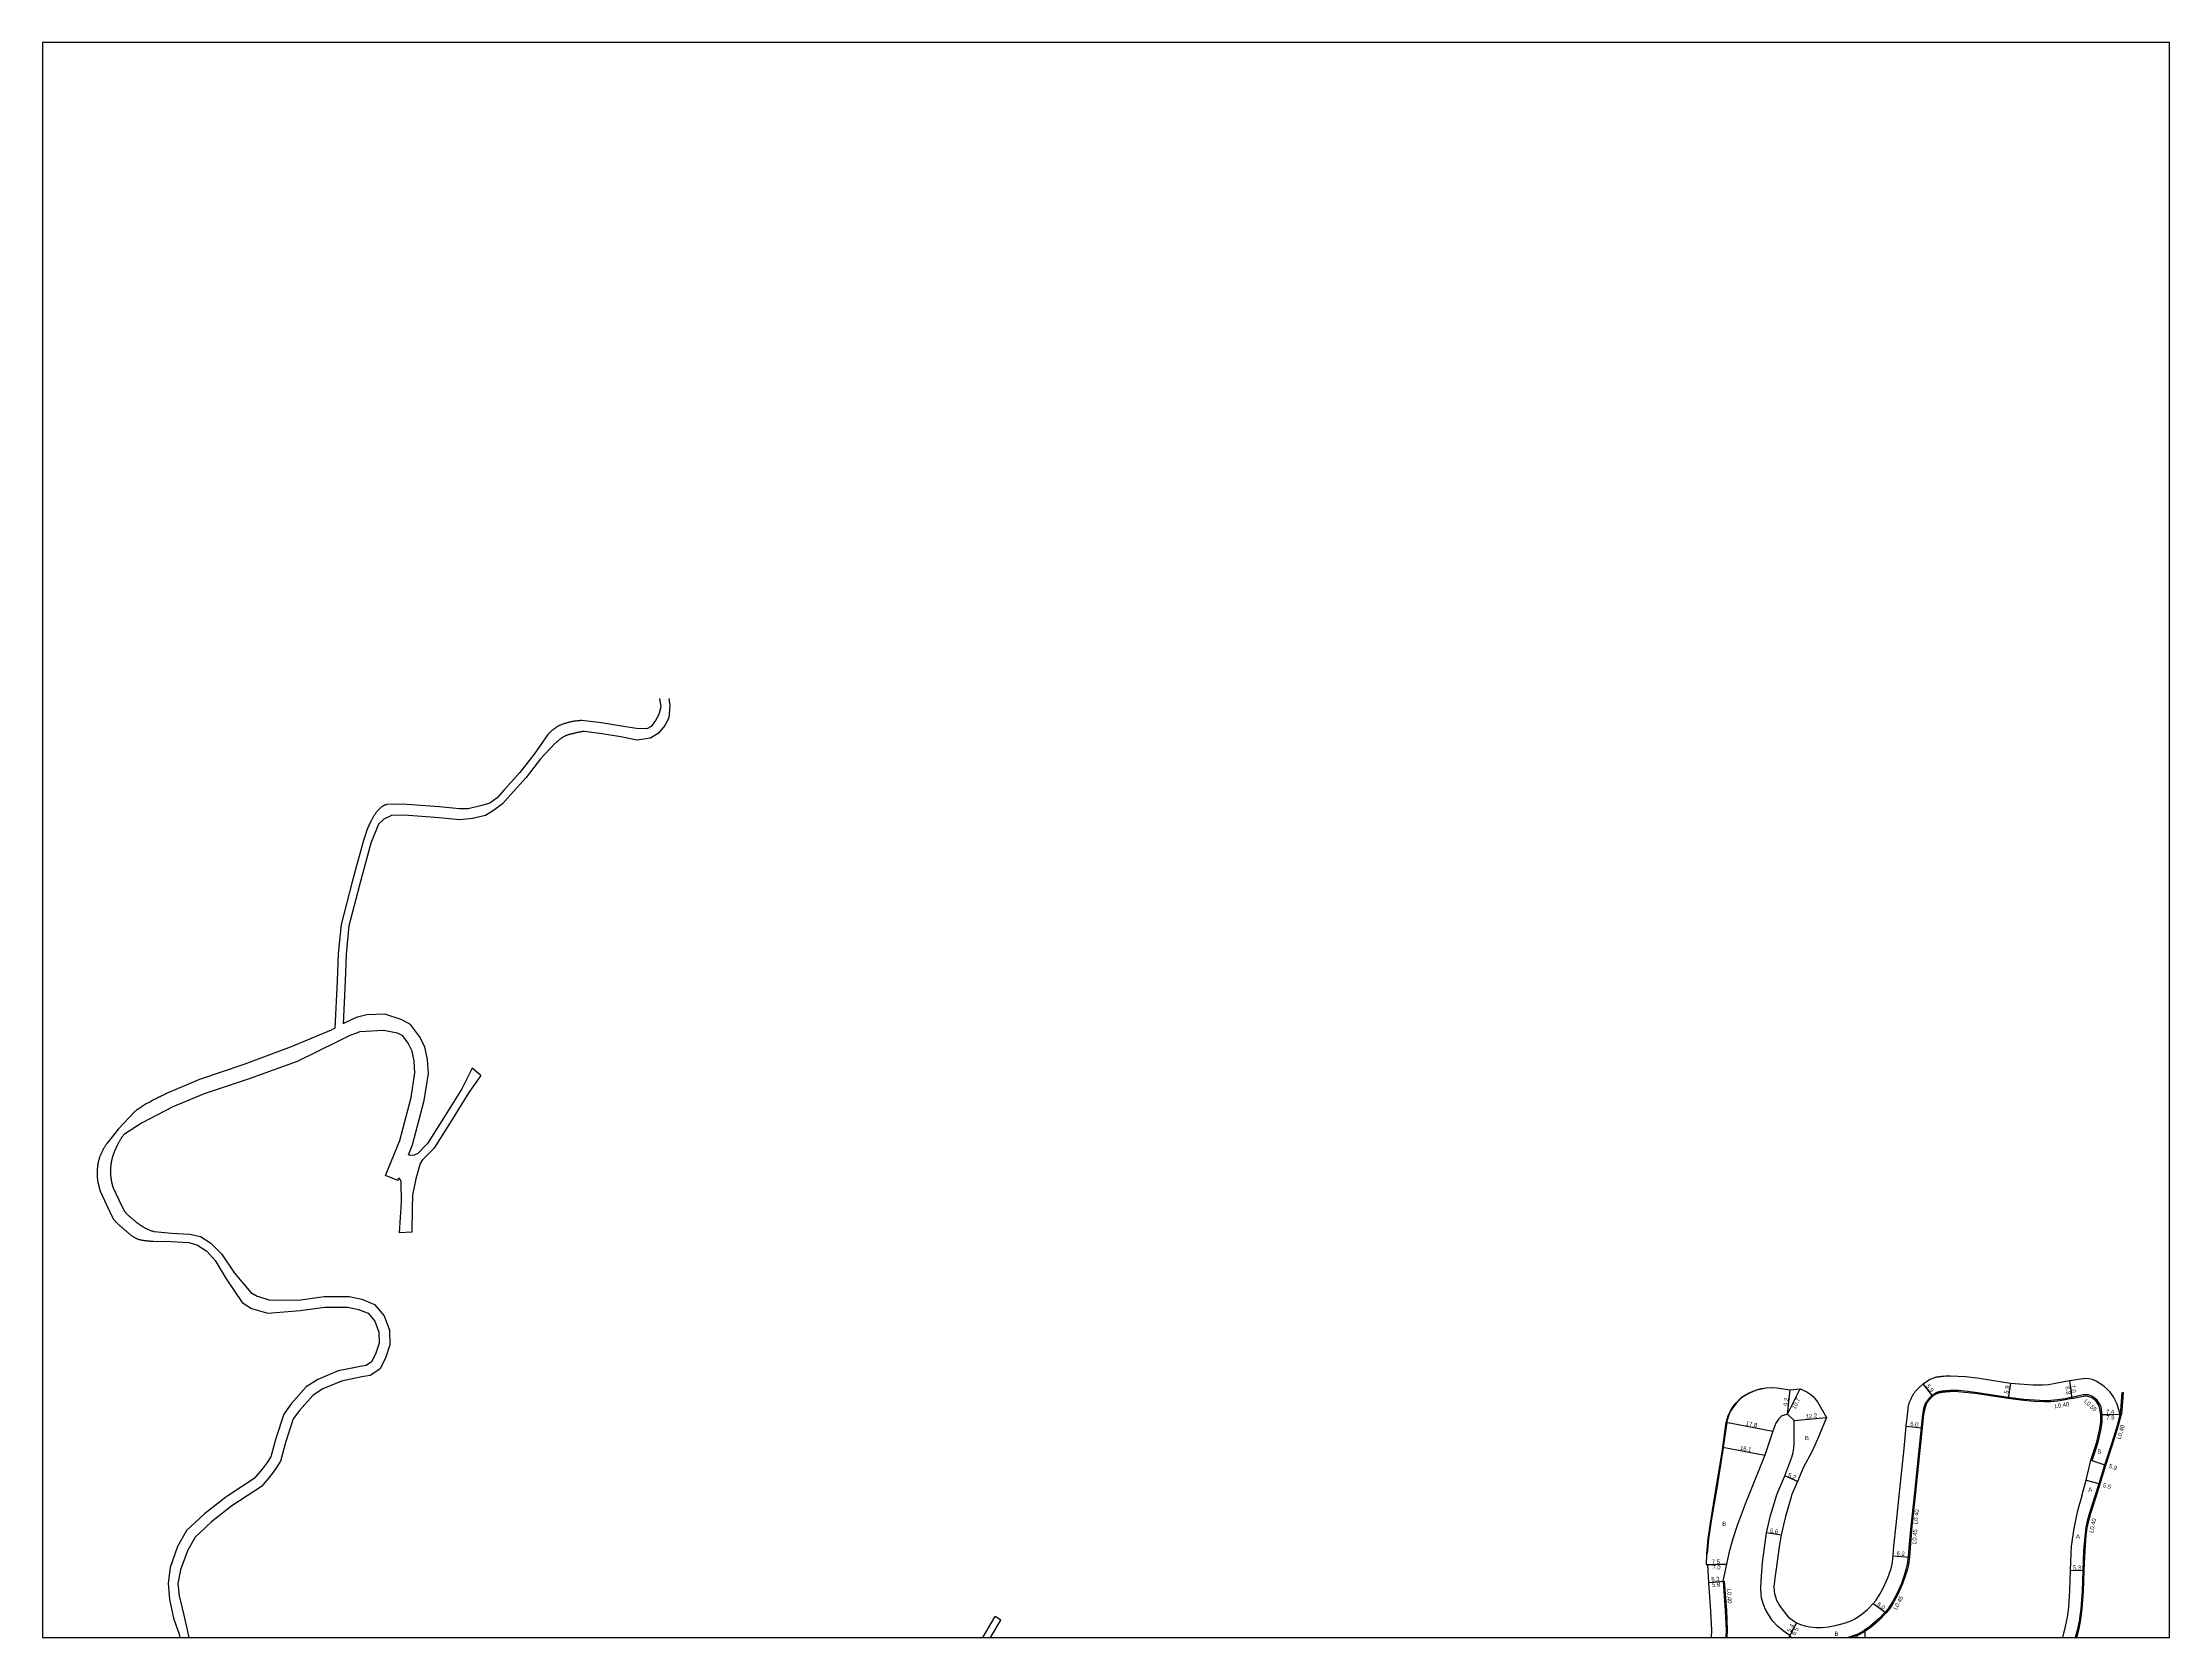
# Model space of a CAD drawing. Header units: metres. Extents: x -24000 to -20800, y -90000 to -87000.
# Drawn here: x -22400 to -21600, y -88200 to -87600 of the extents above; entities that cross this region are included whole.
import ezdxf

# ---------------------------------------------------------------- set-up
doc = ezdxf.new("R2010")
doc.units = ezdxf.units.M
doc.header["$LTSCALE"] = 2.5
for name, color, linetype in [('側溝・桝', 7, 'Continuous'), ('図郭', 7, 'Continuous'), ('幅員', 7, 'Continuous'), ('歩道・分離帯・安全施設', 7, 'Continuous'), ('舗装', 7, 'Continuous'), ('道路', 7, 'Continuous')]:
    doc.layers.add(name, color=color, linetype=linetype)
doc.styles.get("Standard").update_dxf_attribs({"font": ''})
doc.styles.get('Standard').set_extended_font_data('@MS PGothic')

msp = doc.modelspace()

# ---------------------------------------------------------------- linework, layer by layer
at = {"layer": '側溝・桝', "flags": 128}
for points in [[(-21636.72, -88110.04), (-21636.77, -88109.64), (-21639.25, -88110.22), (-21642.06, -88110.66), (-21644.59, -88110.91), (-21647.02, -88110.93), (-21650.81, -88110.79), (-21654.8, -88110.49), (-21660.62, -88109.73), (-21673.08, -88107.83), (-21676.95, -88107.4), (-21679.35, -88107.13), (-21679.6, -88107.12), (-21680.11, -88107.1), (-21680.62, -88107.1), (-21681.13, -88107.1), (-21681.63, -88107.11), (-21682.14, -88107.13), (-21682.65, -88107.15), (-21683.15, -88107.19), (-21683.66, -88107.22), (-21684.16, -88107.27), (-21684.23, -88107.27), (-21684.43, -88107.29), (-21684.63, -88107.31), (-21684.83, -88107.33), (-21685.04, -88107.35), (-21685.24, -88107.37), (-21685.45, -88107.39), (-21685.65, -88107.41), (-21685.86, -88107.44), (-21686.07, -88107.47), (-21686.27, -88107.51), (-21686.48, -88107.55), (-21686.69, -88107.6), (-21686.89, -88107.65), (-21687.1, -88107.72), (-21687.3, -88107.78), (-21687.32, -88107.79), (-21687.51, -88107.87), (-21687.7, -88107.95), (-21687.89, -88108.04), (-21688.07, -88108.13), (-21688.25, -88108.23), (-21688.43, -88108.34), (-21688.6, -88108.45), (-21688.77, -88108.56), (-21688.93, -88108.68), (-21689.09, -88108.8), (-21689.25, -88108.93), (-21689.37, -88109.03), (-21689.57, -88109.2), (-21689.76, -88109.37), (-21689.94, -88109.55), (-21690.12, -88109.73), (-21690.29, -88109.91), (-21690.46, -88110.1), (-21690.62, -88110.3), (-21690.78, -88110.49), (-21690.94, -88110.69), (-21691.09, -88110.89), (-21691.15, -88110.96), (-21691.27, -88111.13), (-21691.39, -88111.3), (-21691.51, -88111.47), (-21691.62, -88111.65), (-21691.74, -88111.82), (-21691.84, -88112.01), (-21691.86, -88112.03), (-21692.49, -88113.89), (-21692.91, -88116.08), (-21693.41, -88121.04), (-21694.24, -88129.47), (-21696.07, -88146.75)], [(-21629.55, -88133.31), (-21629.02, -88133.48), (-21627.66, -88129.35), (-21626.81, -88126.47), (-21625.77, -88122.16), (-21625.41, -88119.9), (-21625.32, -88118.76), (-21625.27, -88116.26), (-21625.44, -88115.24), (-21625.73, -88113.36), (-21626.18, -88112.23), (-21627.15, -88110.79), (-21628.01, -88110.01), (-21629.21, -88109.23), (-21630.51, -88108.76), (-21631.4, -88108.68), (-21632.4, -88108.74), (-21636.76, -88109.74)], [(-21618.48, -88116.07), (-21618.32, -88114.57), (-21617.81, -88107.81), (-21617.41, -88107.84), (-21617.92, -88114.61), (-21618.08, -88116.05)], [(-21627.92, -88146.75), (-21626.42, -88142.1), (-21624.37, -88135), (-21621.76, -88127.39), (-21619.72, -88120.58), (-21618.65, -88116.65), (-21618.48, -88116.07)], [(-21696.07, -88146.75), (-21697.27, -88158.13)], [(-21635.3, -88200), (-21634.44, -88196.7), (-21633.86, -88193.83), (-21633.2, -88189.25), (-21632.75, -88182.56), (-21632.5, -88174.81), (-21632.16, -88167.27), (-21631.75, -88162.18), (-21631.27, -88158.59), (-21630.65, -88155.66), (-21629.94, -88153.01), (-21627.92, -88146.75)], [(-21696.88, -88158.16), (-21697.32, -88158.13), (-21697.89, -88164.76), (-21698.25, -88169.72), (-21698.64, -88172.45), (-21699.11, -88174.41), (-21699.79, -88176.73), (-21700.83, -88179.64), (-21702.68, -88183.85), (-21704.17, -88186.61), (-21705.97, -88189.33), (-21706.92, -88190.46), (-21709.21, -88192.86), (-21710.8, -88194.29), (-21712.76, -88195.86), (-21714.82, -88197.36)], [(-21767.88, -88178.87), (-21767.06, -88189.83), (-21766.75, -88197.2), (-21766.83, -88200)], [(-21742.3, -88200), (-21742.23, -88199.86), (-21742.94, -88199.48)], [(-21717.64, -88198.83), (-21720.09, -88199.77), (-21720.83, -88200)], [(-21717.64, -88198.83), (-21714.79, -88197.39)], [(-21717.48, -88199.2), (-21714.55, -88197.72)], [(-21714.55, -88197.72), (-21714.79, -88197.39), (-21714.82, -88197.36)]]:
    msp.add_lwpolyline(points, dxfattribs=at)
at = {"layer": '側溝・桝'}
msp.add_lwpolyline([(-21742.94, -88199.48), (-21743.21, -88200)], dxfattribs=at)
at = {"layer": '図郭'}
msp.add_lwpolyline([(-22400, -88200), (-21600, -88200), (-21600, -87600), (-22400, -87600)], close=True, dxfattribs=at)
at = {"layer": '幅員', "flags": 128}
for points in [[(-21637.61, -88103.34), (-21636.69, -88110.28)], [(-21637.61, -88103.34), (-21636.72, -88110.04)], [(-21743.66, -88115.98), (-21738.87, -88106.41)], [(-21743.66, -88115.98), (-21742.66, -88106.83)], [(-21689, -88109.24), (-21692.68, -88104.63)], [(-21659.74, -88104.3), (-21660.68, -88110.13)], [(-21766.68, -88119.02), (-21749.21, -88122.45)], [(-21741.21, -88118.33), (-21729.06, -88117.19)], [(-21625.83, -88116.3), (-21618.08, -88116.05)], [(-21618.48, -88116.07), (-21625.83, -88116.3)], [(-21698.98, -88120.48), (-21693.01, -88121.08)], [(-21768.01, -88128.47), (-21752.17, -88131.38)], [(-21629.55, -88133.31), (-21623.99, -88135.14)], [(-21739.93, -88141.37), (-21744.68, -88139.25)], [(-21631.32, -88140.86), (-21626.04, -88142.22)], [(-21746.09, -88161.53), (-21751.61, -88160.59)], [(-21774.11, -88172.63), (-21766.61, -88172.44)], [(-21766.61, -88172.44), (-21773.61, -88172.62)], [(-21703.93, -88169.23), (-21697.81, -88169.77)], [(-21637.4, -88174.72), (-21632.1, -88174.83)], [(-21773.27, -88179.29), (-21767.48, -88178.84)], [(-21773.27, -88179.29), (-21767.98, -88178.87)], [(-21711.4, -88187.17), (-21706.59, -88190.76)], [(-21740.25, -88194.51), (-21743.21, -88200)], [(-21740.25, -88194.51), (-21742.82, -88199.26)]]:
    msp.add_lwpolyline(points, dxfattribs=at)
at = {"layer": '歩道・分離帯・安全施設', "flags": 128}
for points in [[(-21742.67, -88106.98), (-21747.65, -88106.26), (-21749.87, -88106.13), (-21751.78, -88106.25), (-21753.63, -88106.56), (-21755.18, -88106.99), (-21756.59, -88107.5), (-21758.23, -88108.27), (-21760.26, -88109.34), (-21760.3, -88109.37), (-21760.51, -88109.52), (-21760.71, -88109.68), (-21760.91, -88109.84), (-21761.1, -88110.01), (-21761.29, -88110.18), (-21761.48, -88110.36), (-21761.66, -88110.54), (-21761.84, -88110.72), (-21762.02, -88110.91), (-21763.03, -88112), (-21764, -88113.22), (-21764.8, -88114.55), (-21765.36, -88115.53), (-21765.48, -88115.79), (-21765.6, -88116.05), (-21765.7, -88116.31), (-21765.81, -88116.58), (-21765.91, -88116.85), (-21766, -88117.12), (-21766.09, -88117.39), (-21766.17, -88117.67), (-21766.25, -88117.94), (-21766.33, -88118.22), (-21766.4, -88118.5), (-21766.47, -88118.78), (-21766.53, -88119.05), (-21768.12, -88130.31), (-21770.43, -88144.55), (-21770.8, -88146.75)], [(-21770.8, -88146.75), (-21772.24, -88155.34), (-21773.32, -88162.84), (-21773.86, -88168.52), (-21773.87, -88168.72)]]:
    msp.add_lwpolyline(points, dxfattribs=at)
at = {"layer": '舗装'}
msp.add_lwpolyline([(-21629.47, -88133.33), (-21624, -88135.17)], dxfattribs=at)
at = {"layer": '舗装', "flags": 128}
msp.add_lwpolyline([(-21717.48, -88199.2), (-21714.55, -88197.72)], dxfattribs=at)
at = {"layer": '道路', "flags": 128}
for points in [[(-22164.39, -87846.74), (-22164.11, -87849.43), (-22164.46, -87853.99), (-22165.92, -87856.87), (-22168.38, -87859.86), (-22171.28, -87861.74), (-22176.29, -87862.39), (-22182.53, -87861.25), (-22189.65, -87860.11), (-22196.1, -87859.2), (-22196.36, -87859.2), (-22196.62, -87859.22), (-22196.87, -87859.24), (-22197.13, -87859.27), (-22197.38, -87859.31), (-22197.64, -87859.35), (-22197.89, -87859.39), (-22198.15, -87859.44), (-22198.4, -87859.49), (-22198.65, -87859.55), (-22198.9, -87859.61), (-22199.16, -87859.67), (-22199.41, -87859.73), (-22199.66, -87859.79), (-22199.91, -87859.85), (-22200.16, -87859.91), (-22200.34, -87859.96), (-22200.55, -87860.01), (-22200.76, -87860.06), (-22200.98, -87860.11), (-22201.19, -87860.16), (-22201.4, -87860.21), (-22201.62, -87860.26), (-22201.83, -87860.32), (-22202.04, -87860.37), (-22202.25, -87860.44), (-22202.46, -87860.5), (-22202.67, -87860.57), (-22202.88, -87860.64), (-22203.08, -87860.72), (-22203.28, -87860.81), (-22203.48, -87860.9), (-22203.57, -87860.94), (-22203.8, -87861.07), (-22204.03, -87861.2), (-22204.26, -87861.33), (-22204.48, -87861.47), (-22204.71, -87861.62), (-22204.92, -87861.77), (-22205.14, -87861.93), (-22205.35, -87862.09), (-22205.56, -87862.25), (-22205.77, -87862.42), (-22205.97, -87862.58), (-22206.18, -87862.76), (-22206.38, -87862.93), (-22206.58, -87863.1), (-22206.78, -87863.28), (-22206.98, -87863.46), (-22207.14, -87863.6), (-22212.65, -87869.46), (-22218.13, -87876.52), (-22223.97, -87882.98), (-22226.98, -87886.38), (-22230.34, -87888.87), (-22233.41, -87890.73), (-22238.31, -87891.93), (-22243.1, -87892.46), (-22250.78, -87891.66), (-22264.03, -87890.6), (-22268.71, -87890.81), (-22271.61, -87892.13), (-22273.69, -87894.09), (-22276.47, -87901.18), (-22280.63, -87916.48), (-22282.27, -87922.79)], [(-22167.9, -87846.74), (-22167.43, -87849.86), (-22168.24, -87852.79), (-22169.45, -87855.05), (-22171.06, -87857.32), (-22172.67, -87858.24), (-22176.55, -87858.1), (-22181.49, -87857.27), (-22189.76, -87855.91), (-22197.11, -87855.08), (-22197.47, -87855.09), (-22197.84, -87855.1), (-22198.2, -87855.13), (-22198.57, -87855.16), (-22198.93, -87855.19), (-22199.3, -87855.24), (-22199.66, -87855.29), (-22200.02, -87855.34), (-22200.38, -87855.4), (-22200.74, -87855.47), (-22201.1, -87855.54), (-22201.46, -87855.62), (-22201.81, -87855.7), (-22201.92, -87855.73), (-22202.18, -87855.79), (-22202.44, -87855.85), (-22202.7, -87855.92), (-22202.96, -87855.99), (-22203.21, -87856.06), (-22203.47, -87856.13), (-22203.73, -87856.21), (-22203.98, -87856.29), (-22204.23, -87856.37), (-22204.48, -87856.46), (-22204.73, -87856.56), (-22204.98, -87856.65), (-22205.22, -87856.76), (-22205.47, -87856.87), (-22205.7, -87856.98), (-22205.94, -87857.11), (-22206.07, -87857.18), (-22206.33, -87857.33), (-22206.6, -87857.49), (-22206.85, -87857.66), (-22207.11, -87857.83), (-22207.36, -87858.01), (-22207.6, -87858.19), (-22207.85, -87858.38), (-22208.08, -87858.57), (-22208.32, -87858.77), (-22208.55, -87858.98), (-22208.78, -87859.18), (-22209, -87859.39), (-22209.22, -87859.61), (-22209.44, -87859.82), (-22209.66, -87860.04), (-22209.87, -87860.27), (-22209.96, -87860.36), (-22215.06, -87867.68), (-22220.43, -87874.59), (-22226.2, -87880.97), (-22229.02, -87884.16), (-22231.7, -87886.15), (-22234.78, -87887.07), (-22239.86, -87888.25), (-22243.2, -87888.24), (-22250.68, -87887.54), (-22264.7, -87886.55), (-22270.58, -87886.66), (-22270.78, -87886.72), (-22270.97, -87886.78), (-22271.16, -87886.85), (-22271.35, -87886.93), (-22271.53, -87887.02), (-22271.71, -87887.11), (-22271.89, -87887.2), (-22272.07, -87887.31), (-22272.24, -87887.42), (-22272.41, -87887.53), (-22272.57, -87887.65), (-22272.73, -87887.77), (-22272.89, -87887.9), (-22272.99, -87887.99), (-22273.19, -87888.17), (-22273.38, -87888.36), (-22273.57, -87888.55), (-22273.75, -87888.74), (-22273.93, -87888.94), (-22274.11, -87889.15), (-22274.27, -87889.36), (-22274.44, -87889.57), (-22274.6, -87889.79), (-22274.76, -87890.01), (-22274.91, -87890.23), (-22275.06, -87890.45), (-22275.21, -87890.68), (-22275.35, -87890.91), (-22275.5, -87891.14), (-22275.63, -87891.37), (-22275.77, -87891.61), (-22275.91, -87891.84), (-22276.04, -87892.08), (-22276.17, -87892.31), (-22276.3, -87892.55), (-22276.35, -87892.64), (-22276.54, -87893), (-22276.73, -87893.36), (-22276.9, -87893.73), (-22277.07, -87894.09), (-22277.24, -87894.46), (-22277.4, -87894.84), (-22277.55, -87895.21), (-22277.71, -87895.59), (-22277.85, -87895.97), (-22278, -87896.35), (-22278.14, -87896.73), (-22278.27, -87897.11), (-22278.41, -87897.49), (-22278.54, -87897.88), (-22278.67, -87898.26), (-22278.8, -87898.65), (-22278.93, -87899.04), (-22279.05, -87899.42), (-22279.18, -87899.81), (-22279.31, -87900.19), (-22279.32, -87900.23), (-22282.27, -87911.1)], [(-22282.27, -87911.1), (-22283.52, -87915.69), (-22287.73, -87931.81), (-22288.84, -87942.74), (-22289.14, -87953.01), (-22290.04, -87970.75)], [(-22282.27, -87922.79), (-22284.76, -87932.34), (-22285.84, -87942.95), (-22286.15, -87953.14), (-22286.96, -87969.13)], [(-22282.27, -87966.89), (-22286.26, -87968.76), (-22286.96, -87969.13)], [(-22262.4, -88018.41), (-22260.86, -88014.64), (-22256.51, -87997.97), (-22254.88, -87987.86), (-22255.19, -87982.54), (-22256.19, -87977.77), (-22258.18, -87973.92), (-22261.55, -87969.41), (-22265.06, -87967.51), (-22271.22, -87965.49), (-22278.01, -87965.79), (-22282.03, -87966.78), (-22282.27, -87966.89)], [(-22290.04, -87970.75), (-22290.57, -87971.02), (-22291.5, -87971.57), (-22306.45, -87977.8), (-22324.29, -87984.4), (-22340.9, -87990.11), (-22353.17, -87995.28), (-22353.61, -87995.5), (-22354.04, -87995.71), (-22354.48, -87995.93), (-22354.92, -87996.14), (-22355.36, -87996.36), (-22355.79, -87996.57), (-22356.23, -87996.79), (-22356.67, -87997.01), (-22357.1, -87997.22), (-22357.54, -87997.45), (-22357.97, -87997.67), (-22358.4, -87997.89), (-22358.83, -87998.12), (-22359.26, -87998.35), (-22359.69, -87998.58), (-22360.12, -87998.82), (-22360.54, -87999.06), (-22360.96, -87999.3), (-22361.38, -87999.55), (-22361.8, -87999.8), (-22362.21, -88000.05), (-22362.62, -88000.31), (-22363.03, -88000.58), (-22363.43, -88000.85), (-22363.83, -88001.12), (-22364.22, -88001.4), (-22364.61, -88001.69), (-22365, -88001.98), (-22365.23, -88002.16), (-22371.37, -88008.66), (-22375.74, -88014.09), (-22375.9, -88014.34), (-22376.06, -88014.59), (-22376.23, -88014.84), (-22376.39, -88015.09), (-22376.55, -88015.34), (-22376.71, -88015.59), (-22376.87, -88015.85), (-22377.02, -88016.11), (-22377.18, -88016.36), (-22377.33, -88016.62), (-22377.47, -88016.89), (-22377.61, -88017.15), (-22377.75, -88017.41), (-22377.88, -88017.68), (-22378.01, -88017.95), (-22378.13, -88018.22), (-22378.24, -88018.5), (-22378.35, -88018.77), (-22378.46, -88019.05), (-22378.54, -88019.3), (-22378.65, -88019.65), (-22378.75, -88020.01), (-22378.85, -88020.37), (-22378.94, -88020.73), (-22379.02, -88021.09), (-22379.09, -88021.45), (-22379.16, -88021.82), (-22379.22, -88022.19), (-22379.27, -88022.55), (-22379.32, -88022.92), (-22379.36, -88023.29), (-22379.4, -88023.66), (-22379.42, -88024.03), (-22379.44, -88024.41), (-22379.46, -88024.78), (-22379.47, -88025.15), (-22379.47, -88025.52), (-22379.46, -88025.89), (-22379.46, -88026.06), (-22379.45, -88026.41), (-22379.43, -88026.76), (-22379.4, -88027.11), (-22379.36, -88027.46), (-22379.32, -88027.81), (-22379.27, -88028.16), (-22379.21, -88028.51), (-22379.15, -88028.86), (-22379.09, -88029.2), (-22379.01, -88029.55), (-22378.93, -88029.89), (-22378.85, -88030.24), (-22378.76, -88030.58), (-22378.67, -88030.92), (-22378.57, -88031.26), (-22378.47, -88031.59), (-22378.37, -88031.93), (-22378.3, -88032.15), (-22375.77, -88037.55), (-22373.38, -88042.52), (-22373.22, -88042.74), (-22373.04, -88042.96), (-22372.87, -88043.18), (-22372.68, -88043.39), (-22372.5, -88043.59), (-22372.3, -88043.8), (-22372.11, -88044), (-22371.91, -88044.19), (-22371.71, -88044.38), (-22371.5, -88044.58), (-22371.29, -88044.76), (-22371.08, -88044.95), (-22370.87, -88045.13), (-22370.66, -88045.32), (-22370.44, -88045.5), (-22370.23, -88045.68), (-22370.01, -88045.86), (-22369.8, -88046.04), (-22369.58, -88046.22), (-22369.37, -88046.4), (-22369.3, -88046.45), (-22369.12, -88046.61), (-22368.94, -88046.76), (-22368.76, -88046.92), (-22368.58, -88047.08), (-22368.39, -88047.24), (-22368.21, -88047.4), (-22368.03, -88047.56), (-22367.85, -88047.72), (-22367.66, -88047.88), (-22367.48, -88048.04), (-22367.29, -88048.19), (-22367.1, -88048.35), (-22366.92, -88048.5), (-22366.73, -88048.65), (-22366.53, -88048.79), (-22366.34, -88048.93), (-22366.14, -88049.07), (-22365.94, -88049.2), (-22365.74, -88049.33), (-22365.54, -88049.46), (-22365.33, -88049.58), (-22365.12, -88049.69), (-22364.91, -88049.8), (-22364.69, -88049.9), (-22364.56, -88049.95), (-22364.34, -88050.04), (-22364.1, -88050.13), (-22363.87, -88050.21), (-22363.63, -88050.28), (-22363.39, -88050.34), (-22363.15, -88050.4), (-22362.91, -88050.46), (-22362.67, -88050.51), (-22362.42, -88050.55), (-22362.18, -88050.59), (-22361.93, -88050.63), (-22361.68, -88050.66), (-22361.44, -88050.69), (-22361.19, -88050.72), (-22360.94, -88050.74), (-22360.69, -88050.77), (-22360.44, -88050.79), (-22360.19, -88050.81), (-22359.94, -88050.83), (-22359.69, -88050.85), (-22359.44, -88050.86), (-22359.19, -88050.88), (-22358.94, -88050.9), (-22358.69, -88050.92), (-22358.44, -88050.94), (-22358.4, -88050.95), (-22351.61, -88051.09), (-22344.93, -88051.44), (-22341.7, -88052.46), (-22338.15, -88054.69), (-22335.04, -88058.15), (-22330.95, -88065.06), (-22324.93, -88074.04), (-22321.36, -88076.26), (-22315.29, -88078.06), (-22303.16, -88077.06)], [(-22282.27, -87972.77), (-22284.39, -87973.55), (-22288.18, -87975.42), (-22289.12, -87975.98), (-22304.25, -87983.38), (-22322.31, -87989.85), (-22339.26, -87995.45), (-22350.94, -88000.4), (-22362.72, -88006.49), (-22369.15, -88010.6), (-22369.33, -88010.79), (-22369.5, -88010.97), (-22369.67, -88011.17), (-22369.83, -88011.36), (-22369.98, -88011.56), (-22370.14, -88011.77), (-22370.28, -88011.97), (-22370.42, -88012.19), (-22370.56, -88012.4), (-22370.7, -88012.62), (-22370.83, -88012.84), (-22370.96, -88013.06), (-22371.09, -88013.28), (-22371.21, -88013.51), (-22371.33, -88013.73), (-22371.45, -88013.96), (-22371.57, -88014.19), (-22371.69, -88014.42), (-22371.8, -88014.64), (-22371.92, -88014.87), (-22371.98, -88014.99), (-22372.14, -88015.33), (-22372.3, -88015.66), (-22372.46, -88016), (-22372.61, -88016.34), (-22372.76, -88016.68), (-22372.9, -88017.03), (-22373.04, -88017.37), (-22373.18, -88017.72), (-22373.31, -88018.07), (-22373.43, -88018.42), (-22373.55, -88018.78), (-22373.66, -88019.13), (-22373.76, -88019.49), (-22373.86, -88019.85), (-22373.94, -88020.21), (-22374, -88020.45), (-22374.08, -88020.83), (-22374.15, -88021.21), (-22374.21, -88021.59), (-22374.27, -88021.97), (-22374.32, -88022.36), (-22374.36, -88022.74), (-22374.39, -88023.13), (-22374.42, -88023.51), (-22374.44, -88023.9), (-22374.45, -88024.28), (-22374.45, -88024.67), (-22374.45, -88025.06), (-22374.44, -88025.44), (-22374.42, -88025.79), (-22374.4, -88026.15), (-22374.37, -88026.52), (-22374.33, -88026.89), (-22374.28, -88027.25), (-22374.22, -88027.62), (-22374.16, -88027.98), (-22374.09, -88028.34), (-22374.02, -88028.71), (-22373.93, -88029.07), (-22373.85, -88029.42), (-22373.75, -88029.78), (-22373.65, -88030.13), (-22373.54, -88030.49), (-22373.51, -88030.59), (-22371.25, -88035.4), (-22369.26, -88039.54), (-22369.12, -88039.74), (-22368.96, -88039.94), (-22368.81, -88040.12), (-22368.64, -88040.31), (-22368.47, -88040.49), (-22368.3, -88040.67), (-22368.12, -88040.84), (-22367.95, -88041.01), (-22367.76, -88041.18), (-22367.58, -88041.35), (-22367.39, -88041.51), (-22367.2, -88041.67), (-22367.01, -88041.83), (-22366.82, -88041.99), (-22366.63, -88042.15), (-22366.44, -88042.31), (-22366.25, -88042.47), (-22366.07, -88042.62), (-22365.81, -88042.85), (-22365.55, -88043.07), (-22365.28, -88043.28), (-22365.02, -88043.5), (-22364.75, -88043.72), (-22364.48, -88043.93), (-22364.21, -88044.14), (-22363.94, -88044.34), (-22363.66, -88044.55), (-22363.38, -88044.74), (-22363.1, -88044.94), (-22362.81, -88045.13), (-22362.52, -88045.31), (-22362.23, -88045.48), (-22362.07, -88045.57), (-22361.81, -88045.72), (-22361.54, -88045.87), (-22361.28, -88046.01), (-22361.01, -88046.15), (-22360.73, -88046.28), (-22360.46, -88046.41), (-22360.18, -88046.54), (-22359.91, -88046.66), (-22359.62, -88046.78), (-22359.34, -88046.88), (-22359.06, -88046.99), (-22358.77, -88047.09), (-22358.48, -88047.18), (-22358.19, -88047.26), (-22357.94, -88047.32), (-22351.53, -88047.88), (-22344.58, -88048.31), (-22340.58, -88049.13), (-22336.71, -88051.68), (-22332.72, -88055.69), (-22327.8, -88062.92), (-22321.62, -88070.21), (-22319.29, -88071.66), (-22314.73, -88073.02), (-22303.71, -88073.1)], [(-22271.01, -88026.24), (-22265.62, -88013.06), (-22261.41, -87996.93), (-22259.91, -87987.6), (-22260.16, -87983.2), (-22260.94, -87979.46), (-22262.53, -87976.39), (-22264.46, -87973.63), (-22266.46, -87972.62), (-22271.74, -87971.69), (-22280.69, -87972.18), (-22282.27, -87972.77)], [(-22238.41, -87985.85), (-22242.31, -87993.57), (-22249.17, -88004.61), (-22255.22, -88014.19), (-22258.84, -88017.91), (-22260.18, -88018.57), (-22261.65, -88018.7), (-22262.4, -88018.41)], [(-22235.12, -87988.64), (-22239.7, -87995.04), (-22246.6, -88006.16), (-22252.85, -88016.06), (-22257.05, -88020.37), (-22258, -88021.72)], [(-22235.12, -87988.64), (-22238.41, -87985.85)], [(-22258, -88021.72), (-22259.64, -88027.42), (-22260.86, -88033.55), (-22261.02, -88038.48), (-22261.05, -88047.5)], [(-22266.38, -88028.13), (-22271.01, -88026.24)], [(-22266.38, -88028.13), (-22265.94, -88027.04)], [(-22265.73, -88047.8), (-22265.01, -88036.2), (-22265.12, -88028.6), (-22265.33, -88027.82), (-22265.94, -88027.04)], [(-22261.05, -88047.5), (-22265.73, -88047.8)], [(-22303.71, -88073.1), (-22294.1, -88071.77), (-22284.69, -88071.68), (-22282.27, -88072.23)], [(-22303.16, -88077.06), (-22293.8, -88075.76), (-22285.12, -88075.69), (-22282.27, -88076.33)], [(-22282.27, -88072.23), (-22279.92, -88072.76), (-22275.09, -88074.71), (-22271.45, -88078.95), (-22269.48, -88084.44), (-22269.35, -88089.9), (-22271.04, -88094.94), (-22273.14, -88099.08), (-22276.75, -88101.47), (-22279.91, -88101.98), (-22282.27, -88102.47)], [(-22282.27, -88076.33), (-22281.12, -88076.59), (-22277.49, -88078.05), (-22274.96, -88081), (-22273.47, -88085.18), (-22273.37, -88089.29), (-22274.74, -88093.4), (-22276.23, -88096.33), (-22278.23, -88097.66), (-22280.64, -88098.05), (-22282.27, -88098.39)], [(-22282.27, -88098.39), (-22288.8, -88099.75), (-22296.43, -88102.92), (-22300.82, -88105.75), (-22306.48, -88112.08), (-22309.3, -88115.94), (-22312.28, -88125.13), (-22314.17, -88132.06), (-22315.52, -88134.19), (-22317.4, -88136.71), (-22320.35, -88140.17), (-22330.36, -88146.73)], [(-22282.27, -88102.47), (-22287.61, -88103.59), (-22294.56, -88106.48), (-22298.2, -88108.82), (-22303.37, -88114.6), (-22305.69, -88117.78), (-22308.44, -88126.27), (-22310.47, -88133.69), (-22312.22, -88136.45), (-22314.26, -88139.2), (-22317.68, -88143.2), (-22323.07, -88146.73)], [(-21701.7, -88146.75), (-21699.81, -88128.9), (-21698.98, -88120.48), (-21698.46, -88115.27), (-21698.1, -88112.66), (-21698.03, -88112.38), (-21697.95, -88112.1), (-21697.86, -88111.82), (-21697.77, -88111.54), (-21697.66, -88111.27), (-21697.56, -88110.99), (-21697.44, -88110.72), (-21697.33, -88110.47), (-21697.19, -88110.18), (-21697.05, -88109.89), (-21696.9, -88109.61), (-21696.75, -88109.32), (-21696.6, -88109.04), (-21696.44, -88108.76), (-21696.27, -88108.49), (-21696.1, -88108.22), (-21695.92, -88107.95), (-21695.74, -88107.69), (-21695.61, -88107.51), (-21694.19, -88106.01), (-21692.68, -88104.63), (-21691.06, -88103.48), (-21690.05, -88102.89), (-21688.27, -88102.14), (-21688.06, -88102.09), (-21687.82, -88102.04), (-21687.58, -88102), (-21687.34, -88101.96), (-21687.09, -88101.92), (-21686.85, -88101.89), (-21686.6, -88101.86), (-21686.36, -88101.83), (-21686.11, -88101.81), (-21685.86, -88101.79), (-21685.62, -88101.76), (-21685.37, -88101.74), (-21685.13, -88101.72), (-21684.88, -88101.7), (-21684.7, -88101.68), (-21684.16, -88101.63), (-21683.62, -88101.59), (-21683.07, -88101.56), (-21682.39, -88101.52), (-21676.75, -88101.78), (-21672.32, -88102.28), (-21659.74, -88104.3), (-21651.23, -88104.96), (-21647.7, -88104.99), (-21645.51, -88104.82), (-21637.61, -88103.34), (-21632.48, -88102.61)], [(-21627.5, -88146.75), (-21626.04, -88142.22), (-21623.99, -88135.14), (-21621.38, -88127.51), (-21619.33, -88120.69), (-21618.08, -88116.05), (-21618.48, -88116.07), (-21619.7, -88112.2), (-21621.11, -88109.46), (-21622.29, -88107.77), (-21623.47, -88106.65), (-21624.58, -88105.61), (-21625.78, -88104.7), (-21627.51, -88103.59), (-21628.9, -88103), (-21630.34, -88102.66), (-21632.48, -88102.61)], [(-21770.95, -88146.75), (-21770.58, -88144.52), (-21768.26, -88130.29), (-21768.01, -88128.47), (-21766.68, -88119.02), (-21766.61, -88118.74), (-21766.54, -88118.46), (-21766.47, -88118.18), (-21766.39, -88117.9), (-21766.31, -88117.62), (-21766.23, -88117.35), (-21766.14, -88117.07), (-21766.05, -88116.8), (-21765.95, -88116.53), (-21765.84, -88116.26), (-21765.73, -88115.99), (-21765.62, -88115.73), (-21765.49, -88115.47), (-21764.93, -88114.47), (-21764.12, -88113.13), (-21763.14, -88111.9), (-21762.13, -88110.81), (-21761.95, -88110.62), (-21761.77, -88110.43), (-21761.58, -88110.25), (-21761.39, -88110.07), (-21761.2, -88109.9), (-21761, -88109.73), (-21760.8, -88109.56), (-21760.6, -88109.4), (-21760.39, -88109.25), (-21760.34, -88109.21), (-21758.29, -88108.13), (-21756.64, -88107.37), (-21755.18, -88106.82), (-21753.63, -88106.4), (-21751.74, -88106.09), (-21749.65, -88106), (-21747.63, -88106.11), (-21742.66, -88106.83), (-21738.87, -88106.41), (-21736.38, -88107.61), (-21734.84, -88108.56), (-21734.01, -88109.3), (-21733.35, -88110.06), (-21732.43, -88111.33), (-21729.06, -88117.19), (-21732.23, -88125.2), (-21734.54, -88130.12), (-21737.62, -88135.94), (-21739.93, -88141.37), (-21742.11, -88146.49), (-21742.18, -88146.75)], [(-21632.99, -88146.75), (-21631.32, -88140.86), (-21629.55, -88133.31), (-21628.07, -88128.83), (-21627.34, -88126.35), (-21626.3, -88122.01), (-21625.95, -88119.86), (-21625.87, -88118.73), (-21625.83, -88116.3), (-21625.98, -88115.33), (-21626.26, -88113.5), (-21626.66, -88112.49), (-21627.57, -88111.15), (-21628.34, -88110.44), (-21629.45, -88109.72), (-21630.63, -88109.3), (-21631.41, -88109.24), (-21632.32, -88109.29), (-21636.69, -88110.28), (-21636.72, -88110.04), (-21639.17, -88110.62), (-21642.01, -88111.06), (-21644.56, -88111.31), (-21647.02, -88111.33), (-21650.83, -88111.19), (-21654.84, -88110.89), (-21660.68, -88110.13), (-21673.13, -88108.22), (-21677.03, -88107.79), (-21680.62, -88107.5), (-21681.12, -88107.5), (-21681.62, -88107.51), (-21682.12, -88107.53), (-21682.63, -88107.55), (-21683.13, -88107.58), (-21683.63, -88107.62), (-21684.13, -88107.67), (-21684.19, -88107.67), (-21684.39, -88107.69), (-21684.6, -88107.71), (-21684.8, -88107.73), (-21685, -88107.75), (-21685.2, -88107.77), (-21685.4, -88107.79), (-21685.6, -88107.81), (-21685.8, -88107.84), (-21686, -88107.87), (-21686.2, -88107.9), (-21686.4, -88107.94), (-21686.59, -88107.99), (-21686.79, -88108.04), (-21686.98, -88108.1), (-21687.17, -88108.16), (-21687.18, -88108.17), (-21687.36, -88108.24), (-21687.54, -88108.31), (-21687.71, -88108.39), (-21687.88, -88108.48), (-21688.05, -88108.58), (-21688.21, -88108.68), (-21688.38, -88108.78), (-21688.54, -88108.89), (-21688.69, -88109), (-21688.85, -88109.12), (-21689, -88109.24), (-21689.12, -88109.34), (-21689.3, -88109.49), (-21689.48, -88109.66), (-21689.66, -88109.83), (-21689.83, -88110), (-21690, -88110.18), (-21690.16, -88110.37), (-21690.32, -88110.55), (-21690.47, -88110.74), (-21690.62, -88110.93), (-21690.77, -88111.13), (-21690.83, -88111.2), (-21690.94, -88111.36), (-21691.06, -88111.53), (-21691.18, -88111.69), (-21691.29, -88111.86), (-21691.39, -88112.03), (-21691.5, -88112.21), (-21691.54, -88112.28), (-21692.07, -88113.83), (-21692.52, -88116.14), (-21693.01, -88121.08), (-21693.85, -88129.51), (-21695.67, -88146.75)], [(-21747.75, -88146.75), (-21747.28, -88145.3), (-21744.68, -88139.25), (-21741.98, -88132.14), (-21741.5, -88130.37), (-21741.29, -88128.68), (-21741.22, -88127.34), (-21741.21, -88118.33), (-21743.66, -88115.98), (-21745.67, -88116.61), (-21746.08, -88116.88), (-21746.99, -88117.82), (-21748.05, -88119.4), (-21749.21, -88122.45), (-21752.17, -88131.38), (-21758.36, -88146.75)], [(-22330.36, -88146.73), (-22331.07, -88147.2), (-22339.11, -88153.43), (-22345.81, -88159.81), (-22349.18, -88165.8), (-22352.01, -88173.65), (-22352.77, -88179.56), (-22352.19, -88185.66), (-22350.75, -88192.73), (-22348.64, -88198.74), (-22348.39, -88200)], [(-22323.07, -88146.73), (-22328.74, -88150.45), (-22336.5, -88156.47), (-22342.62, -88162.29), (-22345.53, -88167.47), (-22348.1, -88174.6), (-22349.1, -88179.69), (-22348.67, -88184.36), (-22346.89, -88191.66), (-22345.49, -88197.71), (-22344.94, -88200)], [(-21772.23, -88200), (-21772.15, -88197.24), (-21772.45, -88190.16), (-21773.27, -88179.29), (-21773.61, -88172.62), (-21774.11, -88172.63), (-21774.01, -88168.51), (-21773.47, -88162.82), (-21772.39, -88155.31), (-21770.95, -88146.75)], [(-21758.36, -88146.75), (-21759.22, -88148.88), (-21762.58, -88157.87), (-21764.38, -88163.22), (-21765.76, -88168.3), (-21766.61, -88172.44), (-21767.98, -88178.87), (-21767.88, -88178.87), (-21767.48, -88178.84), (-21766.66, -88189.81), (-21766.35, -88197.2), (-21766.43, -88200)], [(-21743.21, -88200), (-21742.94, -88199.48), (-21742.82, -88199.26), (-21745.34, -88197.49), (-21747.47, -88195.71), (-21749.26, -88193.75), (-21750.84, -88191.4), (-21751.93, -88189.54), (-21752.59, -88188), (-21753.25, -88185.97), (-21753.41, -88185.25), (-21753.58, -88183.47), (-21753.66, -88181.8), (-21753.63, -88178.74), (-21753.09, -88171.77), (-21751.61, -88160.59), (-21750.11, -88154.07), (-21747.75, -88146.75)], [(-21742.18, -88146.75), (-21744.37, -88154.46), (-21745.18, -88157.68), (-21746.09, -88161.53), (-21746.62, -88165), (-21747.9, -88174.24), (-21748.47, -88177.7), (-21748.72, -88179.91), (-21748.75, -88180.64), (-21748.69, -88182.42), (-21748.53, -88183.54), (-21748.23, -88184.73), (-21747.78, -88185.98), (-21746.71, -88187.95), (-21744.6, -88190.88), (-21743.39, -88192.2), (-21741.42, -88193.8), (-21740.25, -88194.51), (-21738.72, -88195.15), (-21737.14, -88195.62), (-21735.26, -88195.97), (-21732.91, -88196.23), (-21730.94, -88196.24)], [(-21730.94, -88196.24), (-21728.2, -88195.99), (-21725.16, -88195.35), (-21721.82, -88194.48), (-21719.45, -88193.59), (-21718.28, -88192.99), (-21716.17, -88191.63), (-21713.53, -88189.46), (-21711.4, -88187.17), (-21710.35, -88185.91), (-21708.9, -88183.69), (-21707.67, -88181.41), (-21705.99, -88177.59), (-21704.72, -88174.02), (-21704.34, -88172.42), (-21704.04, -88170.4), (-21703.93, -88169.23), (-21703.62, -88165.71), (-21702.85, -88157.57), (-21701.7, -88146.75)], [(-21695.67, -88146.75), (-21696.88, -88158.17), (-21697.44, -88164.79), (-21697.81, -88169.77), (-21698.2, -88172.54), (-21698.71, -88174.66), (-21699.26, -88176.59), (-21700.41, -88179.8), (-21702.27, -88184.05), (-21704.15, -88187.51), (-21705.35, -88189.27), (-21706.59, -88190.76), (-21708.9, -88193.19), (-21710.49, -88194.61), (-21712.13, -88195.96), (-21714.55, -88197.72)], [(-21632.99, -88146.75), (-21634.57, -88152.33), (-21635.12, -88154.61), (-21636.03, -88159.06), (-21636.93, -88165.63), (-21637.4, -88174.72), (-21637.55, -88182.35), (-21637.98, -88188.74), (-21638.51, -88192.42), (-21639.18, -88195.83), (-21640.26, -88200)], [(-21634.89, -88200), (-21634.01, -88196.63), (-21633.49, -88194.04), (-21632.8, -88189.29), (-21632.35, -88182.58), (-21632.1, -88174.83), (-21631.76, -88167.3), (-21631.31, -88161.62), (-21630.9, -88158.8), (-21630.22, -88155.59), (-21629.59, -88153.23), (-21627.5, -88146.75)], [(-22046.31, -88200), (-22041.67, -88192.15)], [(-22043.41, -88200), (-22039.52, -88193.43)], [(-22039.52, -88193.43), (-22041.67, -88192.15)], [(-21717.48, -88199.2), (-21717.53, -88200)], [(-21714.55, -88197.72), (-21714.58, -88200)]]:
    msp.add_lwpolyline(points, dxfattribs=at)
at = {"layer": '道路'}
msp.add_lwpolyline([(-21717.48, -88199.2), (-21719.58, -88200)], dxfattribs=at)

# ---------------------------------------------------------------- texts
at = {"layer": '側溝・桝'}
for s, rotation, p in [('L0.40', 8.88246, (-21643.08, -88113.8)), ('L0.55', 317.43017, (-21632.28, -88111.38)), ('L0.40', 73.25596, (-21618.39, -88125.58)), ('L0.45', 85.15024, (-21695.29, -88164.87)), ('L0.40', 83.96509, (-21694.79, -88157.39)), ('L0.40', 78.04906, (-21628.66, -88160.77)), ('L0.40', 274.28387, (-21766.48, -88181.74)), ('L0.45', 61.51023, (-21702.61, -88189.77))]:
    msp.add_text(s, height=1.6, rotation=rotation, dxfattribs=at).set_placement(p)
at = {"layer": '幅員'}
for s, rotation, p in [('9.2', 83.72243, (-21743.58, -88112.97)), ('10.7', 63.37282, (-21740.73, -88114.24)), ('5.9', 308.62661, (-21691.64, -88105.53)), ('5.9', 80.87876, (-21660.65, -88108.38)), ('6.8', 277.59753, (-21639.16, -88105.64)), ('7.0', 277.59753, (-21637.14, -88104.98)), ('17.8', 348.92227, (-21759.47, -88120.18)), ('12.2', 5.37907, (-21736.75, -88117.66)), ('6.0', 354.30933, (-21697.56, -88120.37)), ('7.4', 1.81744, (-21623.87, -88115.98)), ('7.8', 1.81744, (-21623.72, -88118.07)), ('16.1', 349.59487, (-21761.62, -88129.39)), ('5.9', 341.78564, (-21622.94, -88136.17)), ('5.2', 335.93953, (-21743.66, -88139.43)), ('5.5', 345.55521, (-21625.18, -88143.44)), ('5.6', 350.32775, (-21750.38, -88160.54)), ('6.2', 354.93222, (-21702.7, -88169.09)), ('7.5', 1.44382, (-21772.15, -88172.33)), ('7.0', 1.44382, (-21771.88, -88174.41)), ('5.3', 358.88962, (-21636.34, -88174.49)), ('5.3', 4.46474, (-21772.24, -88178.96)), ('5.8', 4.46474, (-21772.01, -88181.04)), ('6.0', 323.26669, (-21710.12, -88187.81)), ('5.4', 61.66273, (-21742.51, -88198.18)), ('6.5', 61.66273, (-21740.8, -88199.4))]:
    msp.add_text(s, height=1.6, rotation=rotation, dxfattribs=at).set_placement(p)
at = {"layer": '舗装'}
for s, p in [('B', (-21737.1, -88125.76)), ('B', (-21627.1, -88130.87)), ('A', (-21630.54, -88145.1)), ('B', (-21768.23, -88158.02)), ('A', (-21635.15, -88162.8)), ('B', (-21726, -88199.4))]:
    msp.add_text(s, height=1.6, dxfattribs=at).set_placement(p)

doc.saveas('drawing.dxf')
